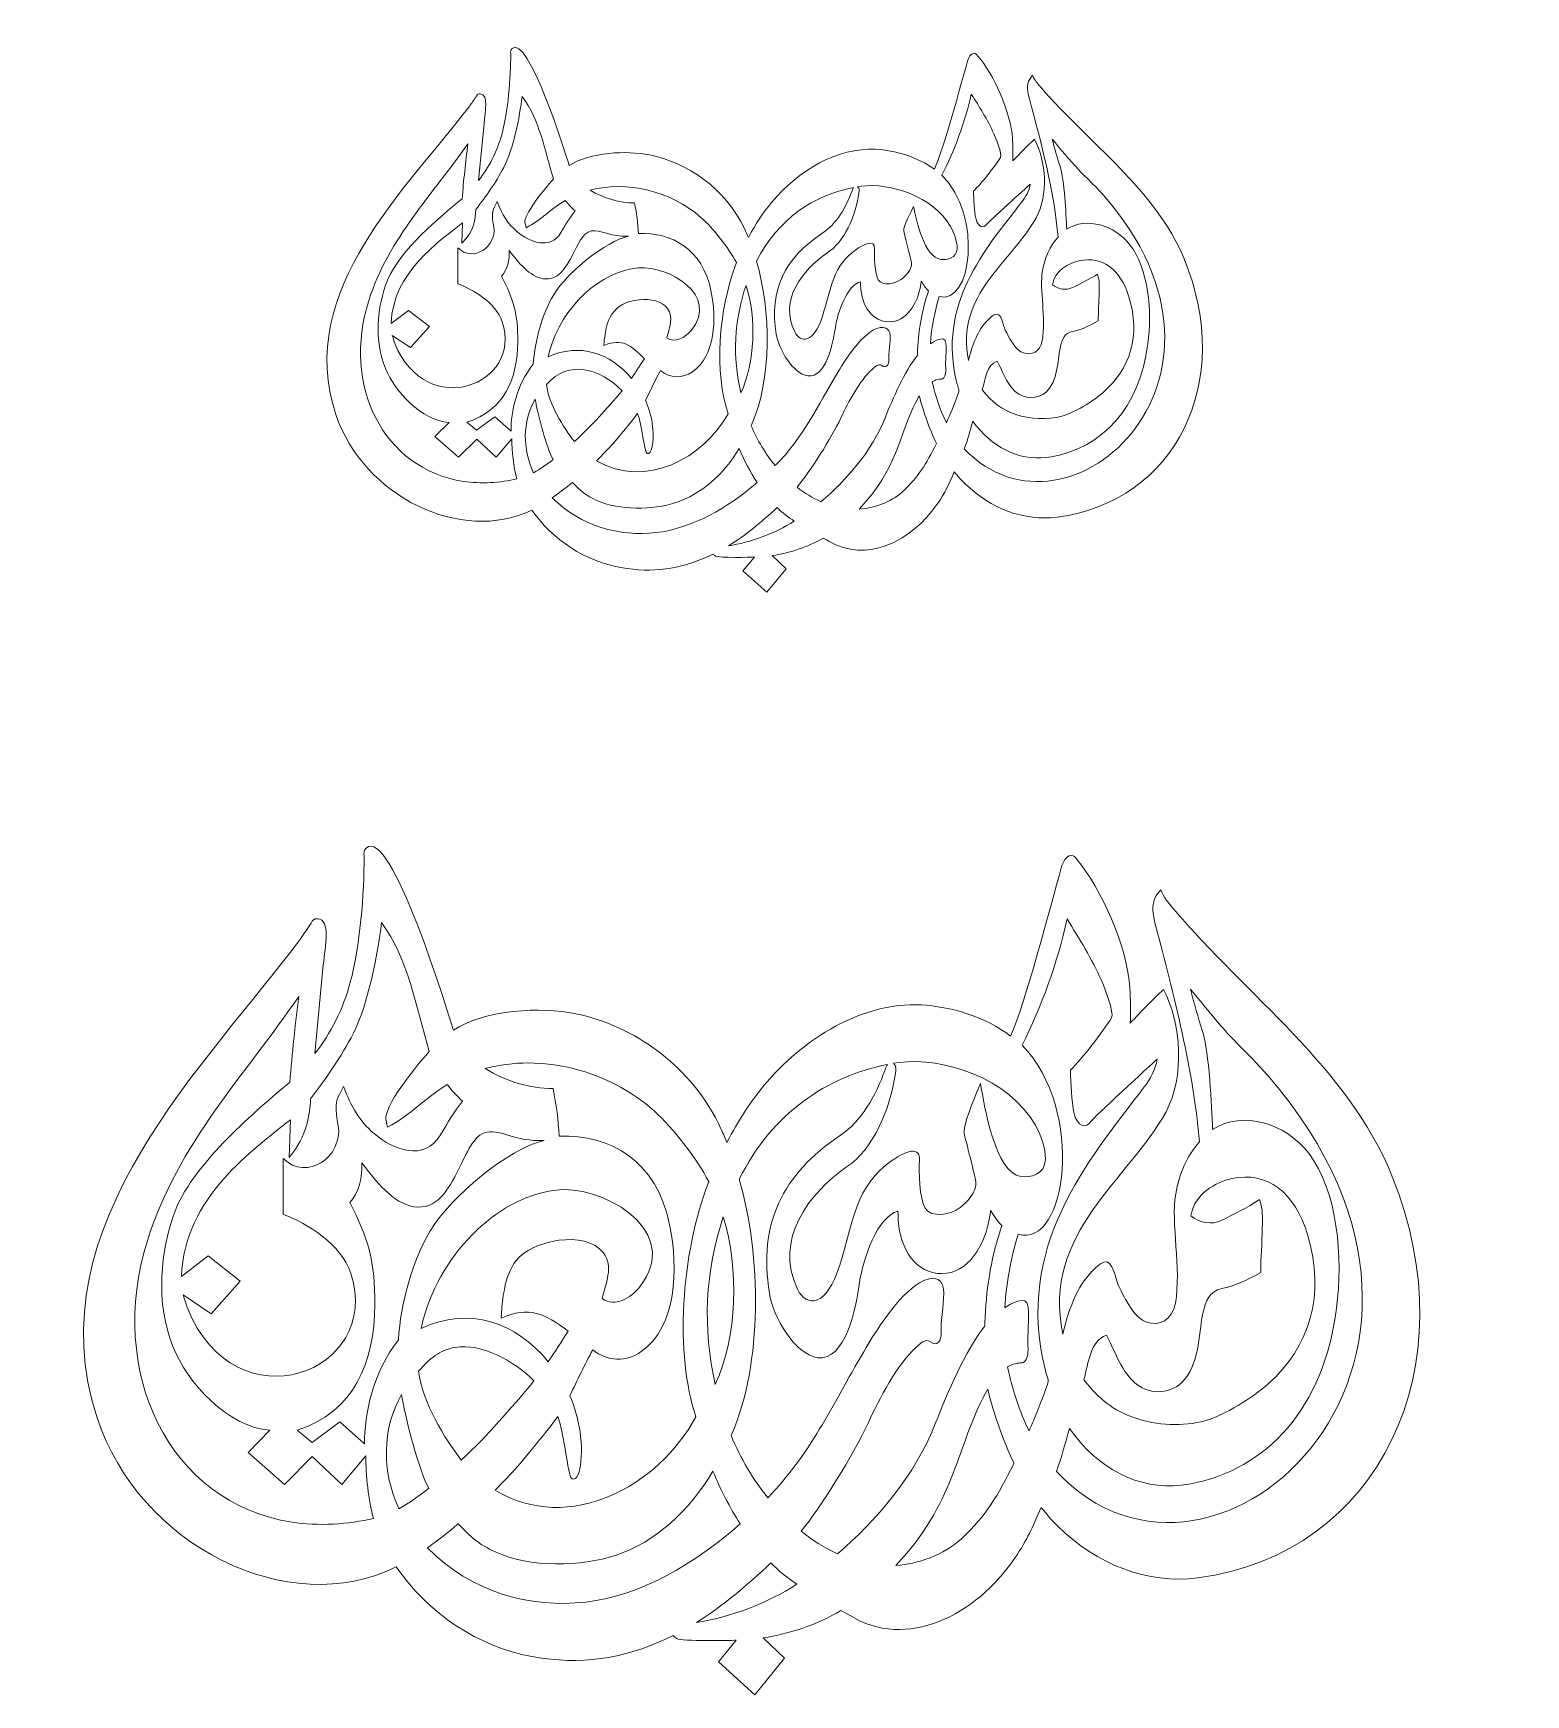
# Model space of a CAD drawing. Header units: inches. Extents: x -36 to 41.9, y -42 to 44.6.
import ezdxf

# ---------------------------------------------------------------- set-up
doc = ezdxf.new("R2010")
doc.units = ezdxf.units.IN
doc.header["$MEASUREMENT"] = 0
doc.layers.add('Layer 1', color=7, linetype='Continuous')

msp = doc.modelspace()

# ---------------------------------------------------------------- linework, layer by layer
at = {"layer": 'Layer 1', "color": 250, "lineweight": 9}
for points, knots in [([(1.642, 17.306), (1.425, 17.298), (-0.209, 17.27), (-0.385, 17.364), (-0.385, 17.364), (-0.431, 17.389), (-0.468, 17.424), (-0.504, 17.467), (-0.504, 17.467), (-2.013, 16.743), (-3.379, 16.487), (-5, 16.707), (-5, 16.707), (-6.805, 16.952), (-8.564, 17.911), (-9.814, 19.547), (-9.814, 19.547), (-9.814, 19.547), (-9.969, 19.764), (-9.969, 19.764), (-9.969, 19.764), (-13.642, 17.967), (-18.75, 20.471), (-20.192, 24.748), (-20.192, 24.748), (-22.377, 31.227), (-16.349, 36.651), (-13.244, 40.794), (-13.244, 40.794), (-13.117, 40.962), (-12.991, 41.134), (-12.878, 41.317), (-12.878, 41.317), (-12.82, 41.411), (-12.788, 41.473), (-12.655, 41.461), (-12.655, 41.461), (-12.206, 41.419), (-12.4, 40.554), (-12.462, 39.914), (-12.462, 39.914), (-12.462, 39.914), (-12.749, 36.949), (-12.749, 36.949), (-12.749, 36.949), (-12.21, 37.62), (-11.789, 38.429), (-11.54, 39.332), (-11.54, 39.332), (-11.217, 40.503), (-11.055, 42.323), (-11.071, 43.55), (-11.071, 43.55), (-11.073, 43.676), (-11.092, 43.737), (-11.002, 43.822), (-11.002, 43.822), (-10.164, 44.625), (-8.215, 38.362), (-8.018, 37.732), (-8.018, 37.732), (-6.902, 38.43), (-5.051, 38.521), (-3.83, 38.277), (-3.83, 38.277), (-1.89, 37.889), (0.137, 36.555), (1.136, 34.409), (1.136, 34.409), (1.203, 34.267), (1.266, 34.121), (1.327, 33.974), (1.327, 33.974), (1.763, 34.732), (1.995, 35.157), (2.552, 35.82), (2.552, 35.82), (3.955, 37.492), (5.98, 38.667), (7.966, 38.575), (7.966, 38.575), (8.961, 38.529), (10.169, 38.176), (11.029, 37.529), (11.029, 37.529), (11.521, 38.623), (12.388, 41.846), (12.759, 43.168), (12.759, 43.168), (12.816, 43.369), (12.906, 43.561), (13.101, 43.576), (13.101, 43.576), (13.201, 43.584), (13.225, 43.522), (13.301, 43.435), (13.301, 43.435), (14.091, 42.527), (15.033, 40.49), (15.104, 39.134), (15.104, 39.134), (15.124, 38.746), (15.132, 38.357), (15.117, 37.968), (15.117, 37.968), (15.487, 38.357), (15.868, 38.73), (16.253, 39.095), (16.253, 39.095), (16.867, 37.948), (16.983, 36.171), (16.338, 35), (16.338, 35), (15.096, 32.741), (12.087, 30.972), (12.81, 27.554), (12.81, 27.554), (13.006, 28.346), (13.277, 29.14), (13.819, 29.665), (13.819, 29.665), (14.082, 29.919), (14.365, 30.227), (14.57, 29.627), (14.57, 29.627), (14.67, 29.335), (14.632, 29.336), (14.803, 28.999), (14.803, 28.999), (14.986, 28.637), (15.31, 28.066), (15.672, 27.956), (15.672, 27.956), (16.111, 27.821), (16.55, 28.001), (16.657, 28.588), (16.657, 28.588), (16.876, 29.792), (16.494, 31.235), (16.671, 32.253), (16.671, 32.253), (16.785, 32.909), (17.069, 33.545), (17.482, 33.992), (17.482, 33.992), (17.305, 36.26), (16.575, 39.041), (15.993, 41.197), (15.993, 41.197), (15.905, 41.524), (15.806, 41.932), (16.004, 42.236), (16.004, 42.236), (16.004, 42.236), (16.156, 42.43), (16.156, 42.43), (16.156, 42.43), (16.303, 42.116), (16.363, 42.061), (16.58, 41.808), (16.58, 41.808), (19.082, 38.889), (22.564, 36.478), (24.061, 32.855), (24.061, 32.855), (26.706, 26.45), (23.626, 20.193), (17.431, 19.396), (17.431, 19.396), (15.707, 19.174), (13.985, 19.831), (12.635, 21.131), (12.635, 21.131), (12.436, 21.322), (12.247, 21.533), (12.071, 21.755), (12.071, 21.755), (11.731, 21.025), (11.637, 20.725), (11.164, 20.046), (11.164, 20.046), (9.831, 18.135), (7.477, 16.952), (5.516, 18.147), (5.516, 18.147), (5.419, 18.199), (5.322, 18.251), (5.226, 18.304), (5.226, 18.304), (4.424, 17.82), (3.454, 17.522), (2.57, 17.384), (2.57, 17.384), (2.57, 17.384), (3.305, 16.703), (3.305, 16.703), (3.305, 16.703), (3.305, 16.703), (2.29, 15.481), (2.29, 15.481), (2.29, 15.481), (2.29, 15.481), (1.045, 16.589), (1.045, 16.589), (1.045, 16.589), (1.045, 16.589), (1.642, 17.306), (1.642, 17.306)], [0, 0, 0, 0, 0.018868, 0.018868, 0.018868, 0.018868, 0.037736, 0.037736, 0.037736, 0.037736, 0.056604, 0.056604, 0.056604, 0.056604, 0.075472, 0.075472, 0.075472, 0.075472, 0.09434, 0.09434, 0.09434, 0.09434, 0.113208, 0.113208, 0.113208, 0.113208, 0.132075, 0.132075, 0.132075, 0.132075, 0.150943, 0.150943, 0.150943, 0.150943, 0.169811, 0.169811, 0.169811, 0.169811, 0.188679, 0.188679, 0.188679, 0.188679, 0.207547, 0.207547, 0.207547, 0.207547, 0.226415, 0.226415, 0.226415, 0.226415, 0.245283, 0.245283, 0.245283, 0.245283, 0.264151, 0.264151, 0.264151, 0.264151, 0.283019, 0.283019, 0.283019, 0.283019, 0.301887, 0.301887, 0.301887, 0.301887, 0.320755, 0.320755, 0.320755, 0.320755, 0.339623, 0.339623, 0.339623, 0.339623, 0.358491, 0.358491, 0.358491, 0.358491, 0.377358, 0.377358, 0.377358, 0.377358, 0.396226, 0.396226, 0.396226, 0.396226, 0.415094, 0.415094, 0.415094, 0.415094, 0.433962, 0.433962, 0.433962, 0.433962, 0.45283, 0.45283, 0.45283, 0.45283, 0.471698, 0.471698, 0.471698, 0.471698, 0.490566, 0.490566, 0.490566, 0.490566, 0.509434, 0.509434, 0.509434, 0.509434, 0.528302, 0.528302, 0.528302, 0.528302, 0.54717, 0.54717, 0.54717, 0.54717, 0.566038, 0.566038, 0.566038, 0.566038, 0.584906, 0.584906, 0.584906, 0.584906, 0.603774, 0.603774, 0.603774, 0.603774, 0.622642, 0.622642, 0.622642, 0.622642, 0.641509, 0.641509, 0.641509, 0.641509, 0.660377, 0.660377, 0.660377, 0.660377, 0.679245, 0.679245, 0.679245, 0.679245, 0.698113, 0.698113, 0.698113, 0.698113, 0.716981, 0.716981, 0.716981, 0.716981, 0.735849, 0.735849, 0.735849, 0.735849, 0.754717, 0.754717, 0.754717, 0.754717, 0.773585, 0.773585, 0.773585, 0.773585, 0.792453, 0.792453, 0.792453, 0.792453, 0.811321, 0.811321, 0.811321, 0.811321, 0.830189, 0.830189, 0.830189, 0.830189, 0.849057, 0.849057, 0.849057, 0.849057, 0.867925, 0.867925, 0.867925, 0.867925, 0.886792, 0.886792, 0.886792, 0.886792, 0.90566, 0.90566, 0.90566, 0.90566, 0.924528, 0.924528, 0.924528, 0.924528, 0.943396, 0.943396, 0.943396, 0.943396, 0.962264, 0.962264, 0.962264, 0.962264, 1, 1, 1, 1]), ([(-13.619, 33.679), (-13.619, 33.679), (-13.589, 34.731), (-13.589, 34.731), (-13.589, 34.731), (-14.857, 33.726), (-17.204, 32.156), (-17.311, 29.483), (-17.311, 29.483), (-17.311, 29.483), (-16.393, 30.172), (-16.393, 30.172), (-16.393, 30.172), (-16.393, 30.172), (-15.301, 29.325), (-15.301, 29.325), (-15.301, 29.325), (-15.301, 29.325), (-16.29, 28.231), (-16.29, 28.231), (-16.29, 28.231), (-16.29, 28.231), (-17.251, 28.867), (-17.251, 28.867), (-17.251, 28.867), (-17.238, 28.834), (-17.129, 28.484), (-17.116, 28.452), (-17.116, 28.452), (-15.459, 24.386), (-10.418, 26.283), (-11.518, 29.581), (-11.518, 29.581), (-11.85, 30.578), (-13.03, 31.273), (-13.83, 31.557), (-13.83, 31.557), (-13.83, 31.557), (-13.83, 33.437), (-13.83, 33.437), (-13.83, 33.437), (-13.025, 32.642), (-11.79, 33.502), (-11.951, 34.524), (-11.951, 34.524), (-12.005, 34.87), (-12.11, 35.248), (-11.915, 35.578), (-11.915, 35.578), (-11.915, 35.578), (-11.774, 35.845), (-11.774, 35.845), (-11.774, 35.845), (-11.483, 35.134), (-11.262, 34.724), (-10.725, 34.268), (-10.725, 34.268), (-10.091, 33.731), (-9.004, 33.307), (-8.457, 34.226), (-8.457, 34.226), (-8.223, 34.62), (-7.985, 35.006), (-7.71, 35.359), (-7.71, 35.359), (-7.898, 35.517), (-8.066, 35.708), (-8.224, 35.907), (-8.224, 35.907), (-8.989, 35.46), (-9.504, 34.868), (-10.263, 34.484), (-10.263, 34.484), (-10.336, 34.746), (-10.341, 34.798), (-10.308, 34.909), (-10.308, 34.909), (-10.107, 35.595), (-9.062, 36.772), (-8.841, 37.02), (-8.841, 37.02), (-9.305, 38.558), (-9.553, 40.096), (-10.475, 41.331), (-10.475, 41.331), (-10.601, 40.255), (-10.94, 38.575), (-11.432, 37.631), (-11.432, 37.631), (-11.867, 36.795), (-12.345, 36.152), (-12.895, 35.427), (-12.895, 35.427), (-12.927, 34.905), (-12.935, 34.365), (-13.619, 33.679)], [0, 0, 0, 0, 0.04, 0.04, 0.04, 0.04, 0.08, 0.08, 0.08, 0.08, 0.12, 0.12, 0.12, 0.12, 0.16, 0.16, 0.16, 0.16, 0.2, 0.2, 0.2, 0.2, 0.24, 0.24, 0.24, 0.24, 0.28, 0.28, 0.28, 0.28, 0.32, 0.32, 0.32, 0.32, 0.36, 0.36, 0.36, 0.36, 0.4, 0.4, 0.4, 0.4, 0.44, 0.44, 0.44, 0.44, 0.48, 0.48, 0.48, 0.48, 0.52, 0.52, 0.52, 0.52, 0.56, 0.56, 0.56, 0.56, 0.6, 0.6, 0.6, 0.6, 0.64, 0.64, 0.64, 0.64, 0.68, 0.68, 0.68, 0.68, 0.72, 0.72, 0.72, 0.72, 0.76, 0.76, 0.76, 0.76, 0.8, 0.8, 0.8, 0.8, 0.84, 0.84, 0.84, 0.84, 0.88, 0.88, 0.88, 0.88, 0.92, 0.92, 0.92, 0.92, 1, 1, 1, 1]), ([(11.658, 24.313), (11.873, 24.793), (12.07, 25.28), (12.252, 25.781), (12.252, 25.781), (12.354, 26.06), (12.323, 25.925), (12.207, 26.386), (12.207, 26.386), (11.173, 30.485), (13.621, 33.304), (15.595, 35.828), (15.595, 35.828), (15.792, 36.081), (15.986, 36.407), (16.035, 36.76), (16.035, 36.76), (15.81, 36.564), (13.824, 34.76), (13.767, 34.671), (13.767, 34.671), (13.612, 34.43), (13.303, 34.509), (13.203, 34.932), (13.203, 34.932), (13.093, 35.401), (13.09, 35.914), (13.074, 36.397), (13.074, 36.397), (13.471, 36.772), (14.161, 37.662), (14.478, 38.141), (14.478, 38.141), (14.585, 38.304), (14.211, 39.215), (14.132, 39.388), (14.132, 39.388), (13.8, 40.122), (13.378, 40.793), (12.957, 41.453), (12.957, 41.453), (12.632, 39.994), (12.08, 38.505), (11.421, 37.228), (11.421, 37.228), (13.583, 35.055), (12.951, 30.414), (11.285, 30.898), (11.285, 30.898), (11.043, 30.112), (10.879, 29.276), (10.828, 28.437), (10.828, 28.437), (11.002, 28.549), (11.589, 28.92), (11.63, 28.46), (11.63, 28.46), (11.67, 28.027), (11.6, 27.587), (11.62, 27.152), (11.62, 27.152), (11.628, 26.986), (11.629, 26.782), (11.523, 26.658), (11.523, 26.658), (11.438, 26.559), (11.382, 26.617), (11.179, 26.565), (11.179, 26.565), (11.09, 26.542), (11.006, 26.502), (10.923, 26.458), (10.923, 26.458), (11.092, 25.703), (11.319, 24.98), (11.658, 24.313)], [0, 0, 0, 0, 0.05, 0.05, 0.05, 0.05, 0.1, 0.1, 0.1, 0.1, 0.15, 0.15, 0.15, 0.15, 0.2, 0.2, 0.2, 0.2, 0.25, 0.25, 0.25, 0.25, 0.3, 0.3, 0.3, 0.3, 0.35, 0.35, 0.35, 0.35, 0.4, 0.4, 0.4, 0.4, 0.45, 0.45, 0.45, 0.45, 0.5, 0.5, 0.5, 0.5, 0.55, 0.55, 0.55, 0.55, 0.6, 0.6, 0.6, 0.6, 0.65, 0.65, 0.65, 0.65, 0.7, 0.7, 0.7, 0.7, 0.75, 0.75, 0.75, 0.75, 0.8, 0.8, 0.8, 0.8, 0.85, 0.85, 0.85, 0.85, 0.9, 0.9, 0.9, 0.9, 1, 1, 1, 1]), ([(12.593, 22.954), (18.045, 17.235), (28.634, 26.93), (19.41, 36.651), (19.41, 36.651), (19.13, 36.947), (18.83, 37.207), (18.545, 37.515), (18.545, 37.515), (18.073, 38.025), (17.625, 38.566), (17.175, 39.106), (17.175, 39.106), (17.299, 38.628), (17.436, 38.158), (17.584, 37.691), (17.584, 37.691), (17.814, 36.967), (17.897, 35.199), (17.932, 34.406), (17.932, 34.406), (18.975, 35.065), (20.432, 34.606), (21.216, 33.607), (21.216, 33.607), (22.208, 32.345), (22.391, 30.111), (22.168, 28.422), (22.168, 28.422), (21.727, 25.087), (19.809, 23.015), (17.133, 22.536), (17.133, 22.536), (15.664, 22.274), (14.257, 22.867), (13.218, 24.156), (13.218, 24.156), (13.218, 24.156), (13.04, 24.398), (13.04, 24.398), (13.04, 24.398), (12.896, 23.914), (12.766, 23.424), (12.593, 22.954)], [0, 0, 0, 0, 0.083333, 0.083333, 0.083333, 0.083333, 0.166667, 0.166667, 0.166667, 0.166667, 0.25, 0.25, 0.25, 0.25, 0.333333, 0.333333, 0.333333, 0.333333, 0.416667, 0.416667, 0.416667, 0.416667, 0.5, 0.5, 0.5, 0.5, 0.583333, 0.583333, 0.583333, 0.583333, 0.666667, 0.666667, 0.666667, 0.666667, 0.75, 0.75, 0.75, 0.75, 0.833333, 0.833333, 0.833333, 0.833333, 1, 1, 1, 1]), ([(-14.284, 24.334), (-15.704, 24.426), (-17.116, 25.928), (-17.608, 27.145), (-17.608, 27.145), (-18.187, 28.577), (-18.064, 30.348), (-17.493, 31.756), (-17.493, 31.756), (-16.867, 33.297), (-14.723, 35.072), (-13.606, 35.993), (-13.606, 35.993), (-13.522, 36.951), (-13.429, 37.906), (-13.304, 38.857), (-13.304, 38.857), (-15.107, 36.268), (-17.437, 33.932), (-18.476, 30.68), (-18.476, 30.68), (-19.872, 26.314), (-17.761, 21.902), (-13.532, 21.258), (-13.532, 21.258), (-12.664, 21.125), (-11.586, 21.184), (-10.744, 21.387), (-10.744, 21.387), (-10.933, 21.964), (-11.001, 22.863), (-11.013, 23.484), (-11.013, 23.484), (-11.013, 23.484), (-11.831, 22.523), (-11.831, 22.523), (-11.831, 22.523), (-11.831, 22.523), (-12.842, 23.46), (-12.842, 23.46), (-12.842, 23.46), (-12.842, 23.46), (-13.794, 22.518), (-13.794, 22.518), (-13.794, 22.518), (-13.794, 22.518), (-15.028, 23.597), (-15.028, 23.597), (-15.028, 23.597), (-15.028, 23.597), (-14.284, 24.334), (-14.284, 24.334)], [0, 0, 0, 0, 0.071429, 0.071429, 0.071429, 0.071429, 0.142857, 0.142857, 0.142857, 0.142857, 0.214286, 0.214286, 0.214286, 0.214286, 0.285714, 0.285714, 0.285714, 0.285714, 0.357143, 0.357143, 0.357143, 0.357143, 0.428571, 0.428571, 0.428571, 0.428571, 0.5, 0.5, 0.5, 0.5, 0.571429, 0.571429, 0.571429, 0.571429, 0.642857, 0.642857, 0.642857, 0.642857, 0.714286, 0.714286, 0.714286, 0.714286, 0.785714, 0.785714, 0.785714, 0.785714, 0.857143, 0.857143, 0.857143, 0.857143, 1, 1, 1, 1]), ([(-4.381, 34.177), (-2.7, 34.26), (-1.059, 33.371), (-0.625, 31.213), (-0.625, 31.213), (-0.327, 29.73), (-0.377, 27.816), (-1.595, 26.968), (-1.595, 26.968), (-2.11, 26.609), (-2.749, 26.633), (-3.253, 27.031), (-3.253, 27.031), (-3.533, 26.533), (-3.777, 26.004), (-4.04, 25.493), (-4.04, 25.493), (-3.724, 24.809), (-3.532, 23.783), (-3.705, 23.006), (-3.705, 23.006), (-3.737, 22.861), (-3.808, 22.671), (-3.958, 22.705), (-3.958, 22.705), (-4.102, 22.738), (-4.22, 24.237), (-4.452, 24.795), (-4.452, 24.795), (-4.773, 24.352), (-5.583, 23.384), (-5.996, 22.937), (-5.996, 22.937), (-5.996, 22.937), (-6.589, 22.328), (-6.589, 22.328), (-6.589, 22.328), (-4.041, 20.832), (-1.001, 22.472), (0.272, 24.786), (0.272, 24.786), (-0.442, 26.861), (-0.259, 30.199), (0.71, 32.663), (0.71, 32.663), (0.296, 33.442), (-0.518, 34.47), (-1.147, 35.02), (-1.147, 35.02), (-2.741, 36.412), (-5.016, 36.954), (-6.933, 36.442), (-6.933, 36.442), (-6.206, 36.014), (-5.416, 35.775), (-4.608, 35.775), (-4.608, 35.775), (-4.498, 35.254), (-4.434, 34.714), (-4.398, 34.178), (-4.398, 34.178), (-4.398, 34.178), (-4.381, 34.177), (-4.381, 34.177)], [0, 0, 0, 0, 0.058824, 0.058824, 0.058824, 0.058824, 0.117647, 0.117647, 0.117647, 0.117647, 0.176471, 0.176471, 0.176471, 0.176471, 0.235294, 0.235294, 0.235294, 0.235294, 0.294118, 0.294118, 0.294118, 0.294118, 0.352941, 0.352941, 0.352941, 0.352941, 0.411765, 0.411765, 0.411765, 0.411765, 0.470588, 0.470588, 0.470588, 0.470588, 0.529412, 0.529412, 0.529412, 0.529412, 0.588235, 0.588235, 0.588235, 0.588235, 0.647059, 0.647059, 0.647059, 0.647059, 0.705882, 0.705882, 0.705882, 0.705882, 0.764706, 0.764706, 0.764706, 0.764706, 0.823529, 0.823529, 0.823529, 0.823529, 0.882353, 0.882353, 0.882353, 0.882353, 1, 1, 1, 1]), ([(1.754, 32.743), (2.508, 30.155), (2.571, 26.605), (1.475, 24.161), (1.475, 24.161), (1.8, 23.385), (2.226, 22.692), (2.727, 22.077), (2.727, 22.077), (4.183, 23.539), (4.909, 25.124), (6.007, 26.965), (6.007, 26.965), (6.428, 27.673), (7.506, 29.352), (8.359, 29.279), (8.359, 29.279), (8.769, 29.244), (8.748, 28.877), (8.707, 28.411), (8.707, 28.411), (8.685, 28.156), (8.637, 27.862), (8.656, 27.604), (8.656, 27.604), (8.676, 27.33), (8.499, 27.124), (8.29, 27.296), (8.29, 27.296), (8.125, 27.432), (7.909, 27.217), (7.777, 27.097), (7.777, 27.097), (7.136, 26.512), (6.549, 25.416), (6.155, 24.571), (6.155, 24.571), (5.669, 23.532), (4.535, 21.752), (3.867, 20.956), (3.867, 20.956), (4.253, 20.644), (4.682, 20.393), (5.115, 20.197), (5.115, 20.197), (6.423, 21.304), (7.772, 22.823), (8.475, 24.604), (8.475, 24.604), (8.854, 25.564), (9.488, 27.007), (10.104, 27.766), (10.104, 27.766), (10.157, 27.831), (10.143, 27.846), (10.146, 27.937), (10.146, 27.937), (10.184, 28.997), (10.347, 30.023), (10.668, 31.009), (10.668, 31.009), (10.668, 31.009), (10.726, 31.195), (10.726, 31.195), (10.726, 31.195), (10.575, 31.33), (10.45, 31.511), (10.346, 31.702), (10.346, 31.702), (10.247, 30.72), (9.693, 29.687), (8.833, 29.59), (8.833, 29.59), (7.944, 29.489), (7.308, 30.21), (7.194, 31.261), (7.194, 31.261), (7.18, 31.396), (7.188, 31.533), (7.179, 31.669), (7.179, 31.669), (6.471, 31.496), (5.981, 30.061), (5.865, 29.285), (5.865, 29.285), (5.739, 28.437), (5.387, 26.64), (4.431, 26.766), (4.431, 26.766), (3.651, 26.869), (2.911, 28.135), (2.784, 28.927), (2.784, 28.927), (2.409, 31.259), (3.206, 32.889), (5.209, 34.21), (5.209, 34.21), (5.912, 34.674), (6.423, 35.528), (6.737, 36.407), (6.737, 36.407), (6.759, 36.469), (6.784, 36.532), (6.82, 36.583), (6.82, 36.583), (4.742, 36.17), (2.89, 34.97), (1.754, 32.743)], [0, 0, 0, 0, 0.035714, 0.035714, 0.035714, 0.035714, 0.071429, 0.071429, 0.071429, 0.071429, 0.107143, 0.107143, 0.107143, 0.107143, 0.142857, 0.142857, 0.142857, 0.142857, 0.178571, 0.178571, 0.178571, 0.178571, 0.214286, 0.214286, 0.214286, 0.214286, 0.25, 0.25, 0.25, 0.25, 0.285714, 0.285714, 0.285714, 0.285714, 0.321429, 0.321429, 0.321429, 0.321429, 0.357143, 0.357143, 0.357143, 0.357143, 0.392857, 0.392857, 0.392857, 0.392857, 0.428571, 0.428571, 0.428571, 0.428571, 0.464286, 0.464286, 0.464286, 0.464286, 0.5, 0.5, 0.5, 0.5, 0.535714, 0.535714, 0.535714, 0.535714, 0.571429, 0.571429, 0.571429, 0.571429, 0.607143, 0.607143, 0.607143, 0.607143, 0.642857, 0.642857, 0.642857, 0.642857, 0.678571, 0.678571, 0.678571, 0.678571, 0.714286, 0.714286, 0.714286, 0.714286, 0.75, 0.75, 0.75, 0.75, 0.785714, 0.785714, 0.785714, 0.785714, 0.821429, 0.821429, 0.821429, 0.821429, 0.857143, 0.857143, 0.857143, 0.857143, 0.892857, 0.892857, 0.892857, 0.892857, 0.928571, 0.928571, 0.928571, 0.928571, 1, 1, 1, 1]), ([(7.029, 36.624), (7.126, 36.533), (7.111, 36.429), (7.089, 36.28), (7.089, 36.28), (6.909, 35.065), (6.334, 33.735), (5.417, 33.153), (5.417, 33.153), (4.145, 32.281), (2.924, 30.72), (3.744, 29.062), (3.744, 29.062), (4.054, 28.436), (4.745, 28.458), (5.189, 29.864), (5.189, 29.864), (5.647, 31.313), (5.706, 32.509), (7.006, 33.386), (7.006, 33.386), (7.194, 33.513), (7.955, 33.989), (7.909, 33.367), (7.909, 33.367), (7.884, 33.037), (7.915, 32.074), (8.104, 31.772), (8.104, 31.772), (8.316, 31.432), (8.989, 31.553), (9.304, 31.79), (9.304, 31.79), (9.497, 31.935), (9.892, 32.333), (9.837, 32.656), (9.837, 32.656), (9.782, 32.975), (9.438, 34.253), (9.434, 34.308), (9.434, 34.308), (9.411, 34.602), (9.848, 35.363), (9.944, 35.591), (9.944, 35.591), (10.102, 34.811), (10.489, 32.966), (11.375, 32.831), (11.375, 32.831), (11.704, 32.781), (12.197, 32.893), (12.218, 33.404), (12.218, 33.404), (12.232, 33.762), (12.037, 34.262), (11.872, 34.549), (11.872, 34.549), (10.958, 36.134), (8.719, 36.831), (7.216, 36.652), (7.216, 36.652), (7.216, 36.652), (7.029, 36.624), (7.029, 36.624)], [0, 0, 0, 0, 0.058824, 0.058824, 0.058824, 0.058824, 0.117647, 0.117647, 0.117647, 0.117647, 0.176471, 0.176471, 0.176471, 0.176471, 0.235294, 0.235294, 0.235294, 0.235294, 0.294118, 0.294118, 0.294118, 0.294118, 0.352941, 0.352941, 0.352941, 0.352941, 0.411765, 0.411765, 0.411765, 0.411765, 0.470588, 0.470588, 0.470588, 0.470588, 0.529412, 0.529412, 0.529412, 0.529412, 0.588235, 0.588235, 0.588235, 0.588235, 0.647059, 0.647059, 0.647059, 0.647059, 0.705882, 0.705882, 0.705882, 0.705882, 0.764706, 0.764706, 0.764706, 0.764706, 0.823529, 0.823529, 0.823529, 0.823529, 0.882353, 0.882353, 0.882353, 0.882353, 1, 1, 1, 1]), ([(-12.846, 23.923), (-12.846, 23.923), (-11.894, 24.618), (-11.894, 24.618), (-11.894, 24.618), (-11.894, 24.618), (-11.051, 23.881), (-11.051, 23.881), (-11.051, 23.881), (-11.065, 24.876), (-10.769, 26.266), (-9.896, 27.367), (-9.896, 27.367), (-9.815, 28.603), (-9.425, 29.989), (-8.823, 30.987), (-8.823, 30.987), (-8.113, 32.164), (-6.13, 33.771), (-4.917, 34.04), (-4.917, 34.04), (-5.927, 33.991), (-6.346, 34.412), (-6.873, 34.315), (-6.873, 34.315), (-7.323, 34.232), (-7.589, 33.557), (-7.83, 33.085), (-7.83, 33.085), (-8.197, 32.365), (-8.597, 31.701), (-9.373, 31.82), (-9.373, 31.82), (-10.076, 31.928), (-10.687, 32.691), (-11.146, 33.29), (-11.146, 33.29), (-11.112, 32.817), (-11.253, 32.271), (-11.557, 31.961), (-11.557, 31.961), (-10.932, 30.775), (-10.687, 29.972), (-10.7, 28.534), (-10.7, 28.534), (-10.718, 26.623), (-11.397, 24.955), (-13.353, 24.337), (-13.353, 24.337), (-13.353, 24.337), (-12.846, 23.923), (-12.846, 23.923)], [0, 0, 0, 0, 0.071429, 0.071429, 0.071429, 0.071429, 0.142857, 0.142857, 0.142857, 0.142857, 0.214286, 0.214286, 0.214286, 0.214286, 0.285714, 0.285714, 0.285714, 0.285714, 0.357143, 0.357143, 0.357143, 0.357143, 0.428571, 0.428571, 0.428571, 0.428571, 0.5, 0.5, 0.5, 0.5, 0.571429, 0.571429, 0.571429, 0.571429, 0.642857, 0.642857, 0.642857, 0.642857, 0.714286, 0.714286, 0.714286, 0.714286, 0.785714, 0.785714, 0.785714, 0.785714, 0.857143, 0.857143, 0.857143, 0.857143, 1, 1, 1, 1]), ([(13.529, 26.023), (14.079, 25.359), (14.514, 25.008), (15.273, 24.75), (15.273, 24.75), (16.015, 24.498), (16.931, 24.448), (17.687, 24.659), (17.687, 24.659), (18.325, 24.836), (19.299, 25.422), (19.834, 25.892), (19.834, 25.892), (21.238, 27.123), (21.806, 28.849), (21.179, 30.884), (21.179, 30.884), (20.745, 32.292), (19.803, 33.021), (18.587, 32.76), (18.587, 32.76), (18.047, 32.644), (17.308, 32.264), (17.191, 31.514), (17.191, 31.514), (17.479, 31.271), (17.903, 31.202), (18.229, 31.36), (18.229, 31.36), (18.672, 31.575), (19.113, 31.79), (19.537, 32.058), (19.537, 32.058), (19.656, 31.661), (19.634, 31.549), (19.628, 31.089), (19.628, 31.089), (19.62, 30.6), (19.578, 30.111), (19.578, 29.621), (19.578, 29.621), (19.043, 29.34), (18.835, 29.208), (18.251, 29.081), (18.251, 29.081), (17.817, 28.987), (17.694, 28.707), (17.59, 28.202), (17.59, 28.202), (17.453, 27.541), (17.484, 26.508), (16.873, 25.929), (16.873, 25.929), (16.43, 25.51), (15.69, 25.537), (15.25, 25.944), (15.25, 25.944), (14.741, 26.415), (14.571, 27.08), (14.299, 27.518), (14.299, 27.518), (13.738, 27.297), (13.697, 26.616), (13.529, 26.023)], [0, 0, 0, 0, 0.058824, 0.058824, 0.058824, 0.058824, 0.117647, 0.117647, 0.117647, 0.117647, 0.176471, 0.176471, 0.176471, 0.176471, 0.235294, 0.235294, 0.235294, 0.235294, 0.294118, 0.294118, 0.294118, 0.294118, 0.352941, 0.352941, 0.352941, 0.352941, 0.411765, 0.411765, 0.411765, 0.411765, 0.470588, 0.470588, 0.470588, 0.470588, 0.529412, 0.529412, 0.529412, 0.529412, 0.588235, 0.588235, 0.588235, 0.588235, 0.647059, 0.647059, 0.647059, 0.647059, 0.705882, 0.705882, 0.705882, 0.705882, 0.764706, 0.764706, 0.764706, 0.764706, 0.823529, 0.823529, 0.823529, 0.823529, 0.882353, 0.882353, 0.882353, 0.882353, 1, 1, 1, 1]), ([(-9.12, 27.744), (-9.12, 27.744), (-9.046, 28.039), (-9.046, 28.039), (-9.046, 28.039), (-8.409, 30.364), (-6.366, 32.24), (-4.395, 32.387), (-4.395, 32.387), (-2.807, 32.505), (-0.176, 30.966), (-1.645, 29.142), (-1.645, 29.142), (-1.954, 28.758), (-2.503, 28.435), (-2.927, 28.744), (-2.927, 28.744), (-2.826, 29.239), (-2.524, 29.818), (-2.888, 30.28), (-2.888, 30.28), (-3.187, 30.659), (-3.781, 30.787), (-4.366, 30.725), (-4.366, 30.725), (-5.783, 30.577), (-6.138, 29.66), (-6.206, 28.347), (-6.206, 28.347), (-5.245, 28.742), (-4.794, 28.357), (-4.099, 27.654), (-4.099, 27.654), (-4.322, 27.31), (-4.542, 26.964), (-4.775, 26.63), (-4.775, 26.63), (-5.868, 27.949), (-7.483, 28.508), (-9.12, 27.744)], [0, 0, 0, 0, 0.090909, 0.090909, 0.090909, 0.090909, 0.181818, 0.181818, 0.181818, 0.181818, 0.272727, 0.272727, 0.272727, 0.272727, 0.363636, 0.363636, 0.363636, 0.363636, 0.454545, 0.454545, 0.454545, 0.454545, 0.545455, 0.545455, 0.545455, 0.545455, 0.636364, 0.636364, 0.636364, 0.636364, 0.727273, 0.727273, 0.727273, 0.727273, 0.818182, 0.818182, 0.818182, 0.818182, 1, 1, 1, 1]), ([(1.208, 31.477), (0.585, 29.671), (0.496, 27.745), (0.932, 25.867), (0.932, 25.867), (1.685, 27.455), (1.754, 29.764), (1.208, 31.477)], [0, 0, 0, 0, 0.333333, 0.333333, 0.333333, 0.333333, 1, 1, 1, 1]), ([(-9.206, 26.317), (-9.082, 25.265), (-8.32, 24.073), (-7.748, 23.336), (-7.748, 23.336), (-6.805, 24.203), (-6.112, 24.991), (-5.262, 25.985), (-5.262, 25.985), (-6.419, 27.151), (-8.032, 27.627), (-9.206, 26.317)], [0, 0, 0, 0, 0.25, 0.25, 0.25, 0.25, 0.5, 0.5, 0.5, 0.5, 1, 1, 1, 1]), ([(-9.788, 25.538), (-10.469, 24.347), (-10.462, 22.96), (-9.882, 21.711), (-9.882, 21.711), (-9.523, 21.896), (-9.187, 22.139), (-8.859, 22.397), (-8.859, 22.397), (-9.196, 23.01), (-9.621, 24.602), (-9.765, 25.399), (-9.765, 25.399), (-9.765, 25.399), (-9.788, 25.538), (-9.788, 25.538)], [0, 0, 0, 0, 0.2, 0.2, 0.2, 0.2, 0.4, 0.4, 0.4, 0.4, 0.6, 0.6, 0.6, 0.6, 1, 1, 1, 1]), ([(9.345, 20.697), (10.24, 21.544), (10.559, 22.098), (11.146, 23.234), (11.146, 23.234), (10.758, 24.009), (10.464, 24.85), (10.244, 25.717), (10.244, 25.717), (9.245, 23.989), (9.206, 22.233), (7.481, 20.219), (7.481, 20.219), (7.481, 20.219), (7.105, 19.807), (7.105, 19.807), (7.105, 19.807), (7.845, 19.858), (8.74, 20.161), (9.345, 20.697)], [0, 0, 0, 0, 0.166667, 0.166667, 0.166667, 0.166667, 0.333333, 0.333333, 0.333333, 0.333333, 0.5, 0.5, 0.5, 0.5, 0.666667, 0.666667, 0.666667, 0.666667, 1, 1, 1, 1]), ([(-7.85, 21.205), (-8.192, 20.922), (-8.544, 20.653), (-8.901, 20.4), (-8.901, 20.4), (-7.407, 18.908), (-5.389, 18.371), (-3.495, 18.585), (-3.495, 18.585), (-1.6, 18.799), (0.252, 19.878), (1.787, 21.201), (1.787, 21.201), (1.429, 21.752), (1.115, 22.341), (0.853, 22.969), (0.853, 22.969), (0.062, 21.633), (-1.148, 20.576), (-2.454, 20.152), (-2.454, 20.152), (-3.66, 19.761), (-5.395, 19.732), (-6.589, 20.266), (-6.589, 20.266), (-7.151, 20.518), (-7.409, 20.756), (-7.85, 21.205)], [0, 0, 0, 0, 0.125, 0.125, 0.125, 0.125, 0.25, 0.25, 0.25, 0.25, 0.375, 0.375, 0.375, 0.375, 0.5, 0.5, 0.5, 0.5, 0.625, 0.625, 0.625, 0.625, 0.75, 0.75, 0.75, 0.75, 1, 1, 1, 1]), ([(0.287, 17.9), (1.42, 18.071), (2.706, 18.536), (3.723, 19.185), (3.723, 19.185), (3.408, 19.387), (3.111, 19.616), (2.837, 19.895), (2.837, 19.895), (2.031, 19.157), (1.193, 18.445), (0.287, 17.9)], [0, 0, 0, 0, 0.25, 0.25, 0.25, 0.25, 0.5, 0.5, 0.5, 0.5, 1, 1, 1, 1]), ([(0.683, -39.17), (0.351, -39.182), (-2.143, -39.225), (-2.411, -39.08), (-2.411, -39.08), (-2.482, -39.041), (-2.538, -38.986), (-2.593, -38.919), (-2.593, -38.919), (-4.897, -40.048), (-6.981, -40.446), (-9.456, -40.103), (-9.456, -40.103), (-12.21, -39.721), (-14.895, -38.227), (-16.803, -35.679), (-16.803, -35.679), (-16.803, -35.679), (-17.04, -35.341), (-17.04, -35.341), (-17.04, -35.341), (-22.645, -38.14), (-30.443, -34.24), (-32.644, -27.578), (-32.644, -27.578), (-35.977, -17.487), (-26.778, -9.04), (-22.038, -2.587), (-22.038, -2.587), (-21.845, -2.324), (-21.652, -2.057), (-21.48, -1.771), (-21.48, -1.771), (-21.391, -1.625), (-21.342, -1.528), (-21.139, -1.547), (-21.139, -1.547), (-20.454, -1.613), (-20.751, -2.959), (-20.845, -3.957), (-20.845, -3.957), (-20.845, -3.957), (-21.282, -8.574), (-21.282, -8.574), (-21.282, -8.574), (-20.459, -7.53), (-19.817, -6.27), (-19.437, -4.862), (-19.437, -4.862), (-18.945, -3.039), (-18.697, -0.205), (-18.722, 1.707), (-18.722, 1.707), (-18.725, 1.903), (-18.753, 1.998), (-18.617, 2.131), (-18.617, 2.131), (-17.338, 3.381), (-14.363, -6.374), (-14.062, -7.355), (-14.062, -7.355), (-12.358, -6.268), (-9.533, -6.126), (-7.67, -6.506), (-7.67, -6.506), (-4.709, -7.111), (-1.614, -9.188), (-0.09, -12.531), (-0.09, -12.531), (0.012, -12.753), (0.109, -12.979), (0.201, -13.208), (0.201, -13.208), (0.867, -12.028), (1.222, -11.366), (2.072, -10.333), (2.072, -10.333), (4.212, -7.73), (7.303, -5.898), (10.334, -6.042), (10.334, -6.042), (11.853, -6.114), (13.697, -6.663), (15.01, -7.671), (15.01, -7.671), (15.76, -5.968), (17.083, -0.948), (17.65, 1.111), (17.65, 1.111), (17.737, 1.425), (17.875, 1.724), (18.173, 1.748), (18.173, 1.748), (18.325, 1.76), (18.361, 1.663), (18.477, 1.527), (18.477, 1.527), (19.682, 0.113), (21.121, -3.06), (21.229, -5.172), (21.229, -5.172), (21.26, -5.776), (21.273, -6.382), (21.25, -6.988), (21.25, -6.988), (21.814, -6.382), (22.395, -5.801), (22.983, -5.233), (22.983, -5.233), (23.921, -7.019), (24.097, -9.787), (23.114, -11.611), (23.114, -11.611), (21.217, -15.129), (16.625, -17.885), (17.728, -23.207), (17.728, -23.207), (18.027, -21.974), (18.441, -20.738), (19.269, -19.921), (19.269, -19.921), (19.669, -19.525), (20.102, -19.044), (20.414, -19.979), (20.414, -19.979), (20.566, -20.435), (20.509, -20.433), (20.77, -20.957), (20.77, -20.957), (21.049, -21.521), (21.543, -22.41), (22.096, -22.583), (22.096, -22.583), (22.766, -22.791), (23.437, -22.512), (23.6, -21.597), (23.6, -21.597), (23.934, -19.722), (23.35, -17.475), (23.62, -15.89), (23.62, -15.89), (23.795, -14.867), (24.229, -13.877), (24.859, -13.181), (24.859, -13.181), (24.588, -9.648), (23.474, -5.317), (22.587, -1.958), (22.587, -1.958), (22.452, -1.45), (22.301, -0.813), (22.602, -0.339), (22.602, -0.339), (22.602, -0.339), (22.836, -0.038), (22.836, -0.038), (22.836, -0.038), (23.06, -0.526), (23.151, -0.612), (23.482, -1.006), (23.482, -1.006), (27.302, -5.553), (32.616, -9.308), (34.9, -14.951), (34.9, -14.951), (38.938, -24.928), (34.236, -34.674), (24.781, -35.915), (24.781, -35.915), (22.15, -36.26), (19.521, -35.237), (17.46, -33.212), (17.46, -33.212), (17.157, -32.914), (16.869, -32.586), (16.6, -32.24), (16.6, -32.24), (16.082, -33.377), (15.938, -33.845), (15.215, -34.902), (15.215, -34.902), (13.181, -37.879), (9.588, -39.721), (6.595, -37.86), (6.595, -37.86), (6.447, -37.779), (6.299, -37.697), (6.152, -37.615), (6.152, -37.615), (4.928, -38.37), (3.449, -38.834), (2.099, -39.048), (2.099, -39.048), (2.099, -39.048), (3.221, -40.108), (3.221, -40.108), (3.221, -40.108), (3.221, -40.108), (1.671, -42.012), (1.671, -42.012), (1.671, -42.012), (1.671, -42.012), (-0.228, -40.287), (-0.228, -40.287), (-0.228, -40.287), (-0.228, -40.287), (0.683, -39.17), (0.683, -39.17)], [0, 0, 0, 0, 0.018868, 0.018868, 0.018868, 0.018868, 0.037736, 0.037736, 0.037736, 0.037736, 0.056604, 0.056604, 0.056604, 0.056604, 0.075472, 0.075472, 0.075472, 0.075472, 0.09434, 0.09434, 0.09434, 0.09434, 0.113208, 0.113208, 0.113208, 0.113208, 0.132075, 0.132075, 0.132075, 0.132075, 0.150943, 0.150943, 0.150943, 0.150943, 0.169811, 0.169811, 0.169811, 0.169811, 0.188679, 0.188679, 0.188679, 0.188679, 0.207547, 0.207547, 0.207547, 0.207547, 0.226415, 0.226415, 0.226415, 0.226415, 0.245283, 0.245283, 0.245283, 0.245283, 0.264151, 0.264151, 0.264151, 0.264151, 0.283019, 0.283019, 0.283019, 0.283019, 0.301887, 0.301887, 0.301887, 0.301887, 0.320755, 0.320755, 0.320755, 0.320755, 0.339623, 0.339623, 0.339623, 0.339623, 0.358491, 0.358491, 0.358491, 0.358491, 0.377358, 0.377358, 0.377358, 0.377358, 0.396226, 0.396226, 0.396226, 0.396226, 0.415094, 0.415094, 0.415094, 0.415094, 0.433962, 0.433962, 0.433962, 0.433962, 0.45283, 0.45283, 0.45283, 0.45283, 0.471698, 0.471698, 0.471698, 0.471698, 0.490566, 0.490566, 0.490566, 0.490566, 0.509434, 0.509434, 0.509434, 0.509434, 0.528302, 0.528302, 0.528302, 0.528302, 0.54717, 0.54717, 0.54717, 0.54717, 0.566038, 0.566038, 0.566038, 0.566038, 0.584906, 0.584906, 0.584906, 0.584906, 0.603774, 0.603774, 0.603774, 0.603774, 0.622642, 0.622642, 0.622642, 0.622642, 0.641509, 0.641509, 0.641509, 0.641509, 0.660377, 0.660377, 0.660377, 0.660377, 0.679245, 0.679245, 0.679245, 0.679245, 0.698113, 0.698113, 0.698113, 0.698113, 0.716981, 0.716981, 0.716981, 0.716981, 0.735849, 0.735849, 0.735849, 0.735849, 0.754717, 0.754717, 0.754717, 0.754717, 0.773585, 0.773585, 0.773585, 0.773585, 0.792453, 0.792453, 0.792453, 0.792453, 0.811321, 0.811321, 0.811321, 0.811321, 0.830189, 0.830189, 0.830189, 0.830189, 0.849057, 0.849057, 0.849057, 0.849057, 0.867925, 0.867925, 0.867925, 0.867925, 0.886792, 0.886792, 0.886792, 0.886792, 0.90566, 0.90566, 0.90566, 0.90566, 0.924528, 0.924528, 0.924528, 0.924528, 0.943396, 0.943396, 0.943396, 0.943396, 0.962264, 0.962264, 0.962264, 0.962264, 1, 1, 1, 1]), ([(15.969, -28.256), (16.298, -27.508), (16.599, -26.75), (16.877, -25.97), (16.877, -25.97), (17.031, -25.535), (16.985, -25.746), (16.808, -25.028), (16.808, -25.028), (15.229, -18.642), (18.966, -14.253), (21.978, -10.32), (21.978, -10.32), (22.28, -9.927), (22.575, -9.418), (22.651, -8.868), (22.651, -8.868), (22.307, -9.175), (19.276, -11.984), (19.189, -12.123), (19.189, -12.123), (18.952, -12.499), (18.48, -12.375), (18.328, -11.716), (18.328, -11.716), (18.16, -10.986), (18.155, -10.187), (18.131, -9.435), (18.131, -9.435), (18.736, -8.85), (19.79, -7.465), (20.274, -6.718), (20.274, -6.718), (20.438, -6.465), (19.866, -5.045), (19.747, -4.776), (19.747, -4.776), (19.239, -3.633), (18.594, -2.588), (17.953, -1.56), (17.953, -1.56), (17.456, -3.833), (16.614, -6.152), (15.608, -8.141), (15.608, -8.141), (18.908, -11.525), (17.943, -18.753), (15.4, -18), (15.4, -18), (15.032, -19.224), (14.781, -20.527), (14.703, -21.833), (14.703, -21.833), (14.969, -21.658), (15.864, -21.08), (15.927, -21.796), (15.927, -21.796), (15.988, -22.471), (15.881, -23.157), (15.912, -23.835), (15.912, -23.835), (15.923, -24.093), (15.926, -24.411), (15.764, -24.603), (15.764, -24.603), (15.633, -24.758), (15.549, -24.667), (15.238, -24.749), (15.238, -24.749), (15.103, -24.785), (14.975, -24.847), (14.848, -24.915), (14.848, -24.915), (15.106, -26.091), (15.452, -27.218), (15.969, -28.256)], [0, 0, 0, 0, 0.05, 0.05, 0.05, 0.05, 0.1, 0.1, 0.1, 0.1, 0.15, 0.15, 0.15, 0.15, 0.2, 0.2, 0.2, 0.2, 0.25, 0.25, 0.25, 0.25, 0.3, 0.3, 0.3, 0.3, 0.35, 0.35, 0.35, 0.35, 0.4, 0.4, 0.4, 0.4, 0.45, 0.45, 0.45, 0.45, 0.5, 0.5, 0.5, 0.5, 0.55, 0.55, 0.55, 0.55, 0.6, 0.6, 0.6, 0.6, 0.65, 0.65, 0.65, 0.65, 0.7, 0.7, 0.7, 0.7, 0.75, 0.75, 0.75, 0.75, 0.8, 0.8, 0.8, 0.8, 0.85, 0.85, 0.85, 0.85, 0.9, 0.9, 0.9, 0.9, 1, 1, 1, 1]), ([(-22.62, -13.995), (-22.62, -13.995), (-22.565, -12.029), (-22.565, -12.029), (-22.565, -12.029), (-24.5, -13.596), (-28.083, -16.041), (-28.246, -20.203), (-28.246, -20.203), (-28.246, -20.203), (-26.845, -19.13), (-26.845, -19.13), (-26.845, -19.13), (-26.845, -19.13), (-25.178, -20.45), (-25.178, -20.45), (-25.178, -20.45), (-25.178, -20.45), (-26.687, -22.154), (-26.687, -22.154), (-26.687, -22.154), (-26.687, -22.154), (-28.154, -21.163), (-28.154, -21.163), (-28.154, -21.163), (-28.134, -21.214), (-27.968, -21.76), (-27.948, -21.81), (-27.948, -21.81), (-25.419, -28.142), (-17.725, -25.188), (-19.403, -20.051), (-19.403, -20.051), (-19.91, -18.499), (-21.711, -17.416), (-22.932, -16.973), (-22.932, -16.973), (-22.932, -16.973), (-22.932, -14.044), (-22.932, -14.044), (-22.932, -14.044), (-21.705, -15.282), (-19.819, -13.943), (-20.065, -12.352), (-20.065, -12.352), (-20.148, -11.813), (-20.307, -11.224), (-20.009, -10.71), (-20.009, -10.71), (-20.009, -10.71), (-19.795, -10.294), (-19.795, -10.294), (-19.795, -10.294), (-19.351, -11.402), (-19.013, -12.041), (-18.193, -12.75), (-18.193, -12.75), (-17.226, -13.587), (-15.567, -14.247), (-14.732, -12.815), (-14.732, -12.815), (-14.375, -12.202), (-14.011, -11.602), (-13.592, -11.052), (-13.592, -11.052), (-13.878, -10.806), (-14.135, -10.508), (-14.376, -10.197), (-14.376, -10.197), (-15.544, -10.894), (-16.33, -11.816), (-17.489, -12.414), (-17.489, -12.414), (-17.6, -12.006), (-17.607, -11.926), (-17.557, -11.752), (-17.557, -11.752), (-17.25, -10.684), (-15.655, -8.85), (-15.318, -8.464), (-15.318, -8.464), (-16.025, -6.069), (-16.404, -3.674), (-17.812, -1.749), (-17.812, -1.749), (-18.005, -3.425), (-18.522, -6.043), (-19.272, -7.512), (-19.272, -7.512), (-19.937, -8.814), (-20.667, -9.816), (-21.505, -10.945), (-21.505, -10.945), (-21.555, -11.758), (-21.673, -12.821), (-22.62, -13.995)], [0, 0, 0, 0, 0.04, 0.04, 0.04, 0.04, 0.08, 0.08, 0.08, 0.08, 0.12, 0.12, 0.12, 0.12, 0.16, 0.16, 0.16, 0.16, 0.2, 0.2, 0.2, 0.2, 0.24, 0.24, 0.24, 0.24, 0.28, 0.28, 0.28, 0.28, 0.32, 0.32, 0.32, 0.32, 0.36, 0.36, 0.36, 0.36, 0.4, 0.4, 0.4, 0.4, 0.44, 0.44, 0.44, 0.44, 0.48, 0.48, 0.48, 0.48, 0.52, 0.52, 0.52, 0.52, 0.56, 0.56, 0.56, 0.56, 0.6, 0.6, 0.6, 0.6, 0.64, 0.64, 0.64, 0.64, 0.68, 0.68, 0.68, 0.68, 0.72, 0.72, 0.72, 0.72, 0.76, 0.76, 0.76, 0.76, 0.8, 0.8, 0.8, 0.8, 0.84, 0.84, 0.84, 0.84, 0.88, 0.88, 0.88, 0.88, 0.92, 0.92, 0.92, 0.92, 1, 1, 1, 1]), ([(-23.626, -28.223), (-25.793, -28.079), (-27.948, -25.74), (-28.699, -23.845), (-28.699, -23.845), (-29.582, -21.615), (-29.395, -18.857), (-28.523, -16.664), (-28.523, -16.664), (-27.568, -14.263), (-24.296, -11.499), (-22.59, -10.063), (-22.59, -10.063), (-22.462, -8.572), (-22.321, -7.084), (-22.129, -5.603), (-22.129, -5.603), (-24.881, -9.636), (-28.437, -13.273), (-30.024, -18.339), (-30.024, -18.339), (-32.154, -25.14), (-28.932, -32.011), (-22.477, -33.015), (-22.477, -33.015), (-21.154, -33.221), (-19.508, -33.13), (-18.222, -32.814), (-18.222, -32.814), (-18.511, -31.915), (-18.615, -30.514), (-18.633, -29.547), (-18.633, -29.547), (-18.633, -29.547), (-19.881, -31.045), (-19.881, -31.045), (-19.881, -31.045), (-19.881, -31.045), (-21.424, -29.585), (-21.424, -29.585), (-21.424, -29.585), (-21.424, -29.585), (-22.877, -31.052), (-22.877, -31.052), (-22.877, -31.052), (-22.877, -31.052), (-24.761, -29.371), (-24.761, -29.371), (-24.761, -29.371), (-24.761, -29.371), (-23.626, -28.223), (-23.626, -28.223)], [0, 0, 0, 0, 0.071429, 0.071429, 0.071429, 0.071429, 0.142857, 0.142857, 0.142857, 0.142857, 0.214286, 0.214286, 0.214286, 0.214286, 0.285714, 0.285714, 0.285714, 0.285714, 0.357143, 0.357143, 0.357143, 0.357143, 0.428571, 0.428571, 0.428571, 0.428571, 0.5, 0.5, 0.5, 0.5, 0.571429, 0.571429, 0.571429, 0.571429, 0.642857, 0.642857, 0.642857, 0.642857, 0.714286, 0.714286, 0.714286, 0.714286, 0.785714, 0.785714, 0.785714, 0.785714, 0.857143, 0.857143, 0.857143, 0.857143, 1, 1, 1, 1]), ([(17.397, -30.373), (25.719, -39.28), (41.881, -24.18), (27.802, -9.038), (27.802, -9.038), (27.374, -8.578), (26.917, -8.172), (26.481, -7.693), (26.481, -7.693), (25.761, -6.899), (25.076, -6.057), (24.391, -5.216), (24.391, -5.216), (24.58, -5.96), (24.789, -6.692), (25.015, -7.419), (25.015, -7.419), (25.366, -8.547), (25.492, -11.301), (25.545, -12.535), (25.545, -12.535), (27.138, -11.509), (29.362, -12.224), (30.559, -13.78), (30.559, -13.78), (32.072, -15.746), (32.352, -19.225), (32.011, -21.856), (32.011, -21.856), (31.338, -27.05), (28.411, -30.278), (24.326, -31.024), (24.326, -31.024), (22.085, -31.433), (19.936, -30.508), (18.35, -28.501), (18.35, -28.501), (18.35, -28.501), (18.079, -28.124), (18.079, -28.124), (18.079, -28.124), (17.859, -28.878), (17.661, -29.641), (17.397, -30.373)], [0, 0, 0, 0, 0.083333, 0.083333, 0.083333, 0.083333, 0.166667, 0.166667, 0.166667, 0.166667, 0.25, 0.25, 0.25, 0.25, 0.333333, 0.333333, 0.333333, 0.333333, 0.416667, 0.416667, 0.416667, 0.416667, 0.5, 0.5, 0.5, 0.5, 0.583333, 0.583333, 0.583333, 0.583333, 0.666667, 0.666667, 0.666667, 0.666667, 0.75, 0.75, 0.75, 0.75, 0.833333, 0.833333, 0.833333, 0.833333, 1, 1, 1, 1]), ([(-8.51, -12.892), (-5.945, -12.764), (-3.44, -14.148), (-2.778, -17.508), (-2.778, -17.508), (-2.323, -19.819), (-2.4, -22.8), (-4.258, -24.121), (-4.258, -24.121), (-5.044, -24.68), (-6.019, -24.643), (-6.788, -24.023), (-6.788, -24.023), (-7.216, -24.799), (-7.589, -25.622), (-7.99, -26.419), (-7.99, -26.419), (-7.508, -27.484), (-7.214, -29.081), (-7.479, -30.292), (-7.479, -30.292), (-7.528, -30.518), (-7.636, -30.813), (-7.864, -30.76), (-7.864, -30.76), (-8.085, -30.709), (-8.265, -28.375), (-8.62, -27.505), (-8.62, -27.505), (-9.109, -28.196), (-10.345, -29.704), (-10.976, -30.4), (-10.976, -30.4), (-10.976, -30.4), (-11.88, -31.347), (-11.88, -31.347), (-11.88, -31.347), (-7.992, -33.679), (-3.351, -31.123), (-1.409, -27.519), (-1.409, -27.519), (-2.498, -24.287), (-2.219, -19.088), (-0.74, -15.251), (-0.74, -15.251), (-1.372, -14.037), (-2.614, -12.436), (-3.575, -11.579), (-3.575, -11.579), (-6.008, -9.411), (-9.48, -8.567), (-12.406, -9.365), (-12.406, -9.365), (-11.296, -10.031), (-10.09, -10.403), (-8.858, -10.403), (-8.858, -10.403), (-8.69, -11.215), (-8.591, -12.056), (-8.537, -12.891), (-8.537, -12.891), (-8.537, -12.891), (-8.51, -12.892), (-8.51, -12.892)], [0, 0, 0, 0, 0.058824, 0.058824, 0.058824, 0.058824, 0.117647, 0.117647, 0.117647, 0.117647, 0.176471, 0.176471, 0.176471, 0.176471, 0.235294, 0.235294, 0.235294, 0.235294, 0.294118, 0.294118, 0.294118, 0.294118, 0.352941, 0.352941, 0.352941, 0.352941, 0.411765, 0.411765, 0.411765, 0.411765, 0.470588, 0.470588, 0.470588, 0.470588, 0.529412, 0.529412, 0.529412, 0.529412, 0.588235, 0.588235, 0.588235, 0.588235, 0.647059, 0.647059, 0.647059, 0.647059, 0.705882, 0.705882, 0.705882, 0.705882, 0.764706, 0.764706, 0.764706, 0.764706, 0.823529, 0.823529, 0.823529, 0.823529, 0.882353, 0.882353, 0.882353, 0.882353, 1, 1, 1, 1]), ([(0.853, -15.126), (2.004, -19.156), (2.1, -24.686), (0.428, -28.493), (0.428, -28.493), (0.923, -29.701), (1.574, -30.781), (2.338, -31.739), (2.338, -31.739), (4.561, -29.462), (5.669, -26.993), (7.344, -24.125), (7.344, -24.125), (7.988, -23.023), (9.724, -20.2), (11.026, -20.313), (11.026, -20.313), (11.653, -20.368), (11.528, -21.147), (11.466, -21.873), (11.466, -21.873), (11.433, -22.271), (11.358, -22.728), (11.387, -23.131), (11.387, -23.131), (11.418, -23.556), (11.148, -23.878), (10.828, -23.61), (10.828, -23.61), (10.577, -23.399), (10.247, -23.733), (10.046, -23.921), (10.046, -23.921), (9.068, -24.831), (8.172, -26.539), (7.57, -27.854), (7.57, -27.854), (6.829, -29.473), (5.098, -32.245), (4.078, -33.485), (4.078, -33.485), (4.667, -33.97), (5.322, -34.362), (5.983, -34.667), (5.983, -34.667), (7.98, -32.943), (10.039, -30.576), (11.112, -27.803), (11.112, -27.803), (11.69, -26.307), (12.657, -24.06), (13.597, -22.879), (13.597, -22.879), (13.678, -22.777), (13.657, -22.753), (13.662, -22.611), (13.662, -22.611), (13.719, -20.961), (13.968, -19.362), (14.459, -17.827), (14.459, -17.827), (14.459, -17.827), (14.548, -17.538), (14.548, -17.538), (14.548, -17.538), (14.317, -17.326), (14.125, -17.044), (13.967, -16.748), (13.967, -16.748), (13.816, -18.276), (12.97, -19.885), (11.658, -20.037), (11.658, -20.037), (10.301, -20.195), (9.33, -19.071), (9.157, -17.434), (9.157, -17.434), (9.135, -17.223), (9.148, -17.01), (9.133, -16.799), (9.133, -16.799), (8.053, -17.068), (7.305, -19.303), (7.128, -20.512), (7.128, -20.512), (6.936, -21.832), (6.399, -24.631), (4.939, -24.435), (4.939, -24.435), (3.749, -24.275), (2.62, -22.303), (2.425, -21.07), (2.425, -21.07), (1.852, -17.437), (3.07, -14.899), (6.127, -12.84), (6.127, -12.84), (7.2, -12.118), (7.979, -10.788), (8.459, -9.419), (8.459, -9.419), (8.493, -9.322), (8.531, -9.225), (8.585, -9.145), (8.585, -9.145), (5.414, -9.787), (2.587, -11.657), (0.853, -15.126)], [0, 0, 0, 0, 0.035714, 0.035714, 0.035714, 0.035714, 0.071429, 0.071429, 0.071429, 0.071429, 0.107143, 0.107143, 0.107143, 0.107143, 0.142857, 0.142857, 0.142857, 0.142857, 0.178571, 0.178571, 0.178571, 0.178571, 0.214286, 0.214286, 0.214286, 0.214286, 0.25, 0.25, 0.25, 0.25, 0.285714, 0.285714, 0.285714, 0.285714, 0.321429, 0.321429, 0.321429, 0.321429, 0.357143, 0.357143, 0.357143, 0.357143, 0.392857, 0.392857, 0.392857, 0.392857, 0.428571, 0.428571, 0.428571, 0.428571, 0.464286, 0.464286, 0.464286, 0.464286, 0.5, 0.5, 0.5, 0.5, 0.535714, 0.535714, 0.535714, 0.535714, 0.571429, 0.571429, 0.571429, 0.571429, 0.607143, 0.607143, 0.607143, 0.607143, 0.642857, 0.642857, 0.642857, 0.642857, 0.678571, 0.678571, 0.678571, 0.678571, 0.714286, 0.714286, 0.714286, 0.714286, 0.75, 0.75, 0.75, 0.75, 0.785714, 0.785714, 0.785714, 0.785714, 0.821429, 0.821429, 0.821429, 0.821429, 0.857143, 0.857143, 0.857143, 0.857143, 0.892857, 0.892857, 0.892857, 0.892857, 0.928571, 0.928571, 0.928571, 0.928571, 1, 1, 1, 1]), ([(8.905, -9.081), (9.052, -9.223), (9.029, -9.385), (8.996, -9.617), (8.996, -9.617), (8.721, -11.51), (7.844, -13.581), (6.443, -14.487), (6.443, -14.487), (4.503, -15.845), (2.64, -18.276), (3.891, -20.86), (3.891, -20.86), (4.363, -21.834), (5.418, -21.8), (6.096, -19.611), (6.096, -19.611), (6.795, -17.353), (6.885, -15.49), (8.869, -14.124), (8.869, -14.124), (9.157, -13.926), (10.317, -13.185), (10.247, -14.154), (10.247, -14.154), (10.21, -14.668), (10.257, -16.168), (10.545, -16.638), (10.545, -16.638), (10.869, -17.167), (11.897, -16.98), (12.377, -16.611), (12.377, -16.611), (12.671, -16.384), (13.275, -15.764), (13.19, -15.262), (13.19, -15.262), (13.107, -14.765), (12.581, -12.774), (12.575, -12.688), (12.575, -12.688), (12.54, -12.23), (13.281, -10.498), (13.428, -10.143), (13.428, -10.143), (13.669, -11.358), (14.185, -14.778), (15.537, -14.989), (15.537, -14.989), (16.04, -15.067), (16.793, -14.893), (16.824, -14.097), (16.824, -14.097), (16.846, -13.539), (16.549, -12.759), (16.297, -12.313), (16.297, -12.313), (14.902, -9.845), (11.484, -8.759), (9.19, -9.037), (9.19, -9.037), (9.19, -9.037), (8.905, -9.081), (8.905, -9.081)], [0, 0, 0, 0, 0.058824, 0.058824, 0.058824, 0.058824, 0.117647, 0.117647, 0.117647, 0.117647, 0.176471, 0.176471, 0.176471, 0.176471, 0.235294, 0.235294, 0.235294, 0.235294, 0.294118, 0.294118, 0.294118, 0.294118, 0.352941, 0.352941, 0.352941, 0.352941, 0.411765, 0.411765, 0.411765, 0.411765, 0.470588, 0.470588, 0.470588, 0.470588, 0.529412, 0.529412, 0.529412, 0.529412, 0.588235, 0.588235, 0.588235, 0.588235, 0.647059, 0.647059, 0.647059, 0.647059, 0.705882, 0.705882, 0.705882, 0.705882, 0.764706, 0.764706, 0.764706, 0.764706, 0.823529, 0.823529, 0.823529, 0.823529, 0.882353, 0.882353, 0.882353, 0.882353, 1, 1, 1, 1]), ([(-21.431, -28.863), (-21.431, -28.863), (-19.977, -27.782), (-19.977, -27.782), (-19.977, -27.782), (-19.977, -27.782), (-18.691, -28.93), (-18.691, -28.93), (-18.691, -28.93), (-18.713, -27.38), (-18.26, -25.214), (-16.928, -23.5), (-16.928, -23.5), (-16.805, -21.574), (-16.209, -19.416), (-15.291, -17.862), (-15.291, -17.862), (-14.207, -16.027), (-11.18, -13.525), (-9.328, -13.106), (-9.328, -13.106), (-10.87, -13.183), (-11.509, -12.527), (-12.314, -12.678), (-12.314, -12.678), (-13.001, -12.807), (-13.407, -13.858), (-13.774, -14.593), (-13.774, -14.593), (-14.334, -15.715), (-14.945, -16.749), (-16.129, -16.564), (-16.129, -16.564), (-17.204, -16.395), (-18.136, -15.206), (-18.836, -14.274), (-18.836, -14.274), (-18.784, -15.011), (-19, -15.861), (-19.464, -16.344), (-19.464, -16.344), (-18.509, -18.191), (-18.135, -19.442), (-18.155, -21.681), (-18.155, -21.681), (-18.182, -24.658), (-19.219, -27.257), (-22.205, -28.219), (-22.205, -28.219), (-22.205, -28.219), (-21.431, -28.863), (-21.431, -28.863)], [0, 0, 0, 0, 0.071429, 0.071429, 0.071429, 0.071429, 0.142857, 0.142857, 0.142857, 0.142857, 0.214286, 0.214286, 0.214286, 0.214286, 0.285714, 0.285714, 0.285714, 0.285714, 0.357143, 0.357143, 0.357143, 0.357143, 0.428571, 0.428571, 0.428571, 0.428571, 0.5, 0.5, 0.5, 0.5, 0.571429, 0.571429, 0.571429, 0.571429, 0.642857, 0.642857, 0.642857, 0.642857, 0.714286, 0.714286, 0.714286, 0.714286, 0.785714, 0.785714, 0.785714, 0.785714, 0.857143, 0.857143, 0.857143, 0.857143, 1, 1, 1, 1]), ([(18.825, -25.593), (19.664, -26.627), (20.328, -27.174), (21.488, -27.576), (21.488, -27.576), (22.62, -27.968), (24.018, -28.046), (25.172, -27.718), (25.172, -27.718), (26.146, -27.441), (27.632, -26.529), (28.45, -25.796), (28.45, -25.796), (30.591, -23.879), (31.458, -21.191), (30.501, -18.021), (30.501, -18.021), (29.839, -15.828), (28.402, -14.692), (26.546, -15.1), (26.546, -15.1), (25.721, -15.281), (24.593, -15.873), (24.414, -17.04), (24.414, -17.04), (24.854, -17.418), (25.502, -17.526), (25.999, -17.28), (25.999, -17.28), (26.676, -16.945), (27.349, -16.611), (27.995, -16.193), (27.995, -16.193), (28.177, -16.812), (28.144, -16.985), (28.134, -17.701), (28.134, -17.701), (28.123, -18.464), (28.058, -19.226), (28.058, -19.988), (28.058, -19.988), (27.242, -20.426), (26.924, -20.632), (26.033, -20.83), (26.033, -20.83), (25.37, -20.977), (25.183, -21.413), (25.023, -22.199), (25.023, -22.199), (24.815, -23.228), (24.862, -24.837), (23.929, -25.739), (23.929, -25.739), (23.253, -26.391), (22.123, -26.35), (21.453, -25.716), (21.453, -25.716), (20.676, -24.983), (20.417, -23.946), (20.001, -23.265), (20.001, -23.265), (19.145, -23.609), (19.082, -24.668), (18.825, -25.593)], [0, 0, 0, 0, 0.058824, 0.058824, 0.058824, 0.058824, 0.117647, 0.117647, 0.117647, 0.117647, 0.176471, 0.176471, 0.176471, 0.176471, 0.235294, 0.235294, 0.235294, 0.235294, 0.294118, 0.294118, 0.294118, 0.294118, 0.352941, 0.352941, 0.352941, 0.352941, 0.411765, 0.411765, 0.411765, 0.411765, 0.470588, 0.470588, 0.470588, 0.470588, 0.529412, 0.529412, 0.529412, 0.529412, 0.588235, 0.588235, 0.588235, 0.588235, 0.647059, 0.647059, 0.647059, 0.647059, 0.705882, 0.705882, 0.705882, 0.705882, 0.764706, 0.764706, 0.764706, 0.764706, 0.823529, 0.823529, 0.823529, 0.823529, 0.882353, 0.882353, 0.882353, 0.882353, 1, 1, 1, 1]), ([(-15.743, -22.913), (-15.743, -22.913), (-15.631, -22.453), (-15.631, -22.453), (-15.631, -22.453), (-14.659, -18.832), (-11.54, -15.91), (-8.532, -15.681), (-8.532, -15.681), (-6.108, -15.497), (-2.093, -17.893), (-4.335, -20.735), (-4.335, -20.735), (-4.806, -21.332), (-5.645, -21.836), (-6.292, -21.355), (-6.292, -21.355), (-6.138, -20.584), (-5.676, -19.682), (-6.232, -18.962), (-6.232, -18.962), (-7.178, -17.739), (-9.982, -18.322), (-10.795, -19.385), (-10.795, -19.385), (-11.266, -20), (-11.501, -20.95), (-11.573, -22.369), (-11.573, -22.369), (-10.106, -21.754), (-9.308, -22.109), (-8.08, -23.053), (-8.08, -23.053), (-8.42, -23.588), (-8.757, -24.127), (-9.112, -24.647), (-9.112, -24.647), (-10.78, -22.592), (-13.245, -21.722), (-15.743, -22.913)], [0, 0, 0, 0, 0.090909, 0.090909, 0.090909, 0.090909, 0.181818, 0.181818, 0.181818, 0.181818, 0.272727, 0.272727, 0.272727, 0.272727, 0.363636, 0.363636, 0.363636, 0.363636, 0.454545, 0.454545, 0.454545, 0.454545, 0.545455, 0.545455, 0.545455, 0.545455, 0.636364, 0.636364, 0.636364, 0.636364, 0.727273, 0.727273, 0.727273, 0.727273, 0.818182, 0.818182, 0.818182, 0.818182, 1, 1, 1, 1]), ([(0.021, -17.097), (-0.932, -19.911), (-1.067, -22.911), (-0.401, -25.836), (-0.401, -25.836), (0.748, -23.362), (0.853, -19.765), (0.021, -17.097)], [0, 0, 0, 0, 0.333333, 0.333333, 0.333333, 0.333333, 1, 1, 1, 1]), ([(-15.874, -25.135), (-15.686, -26.774), (-14.523, -28.63), (-13.65, -29.778), (-13.65, -29.778), (-12.21, -28.427), (-11.152, -27.2), (-9.856, -25.651), (-9.856, -25.651), (-10.882, -24.595), (-12.608, -23.673), (-13.968, -23.897), (-13.968, -23.897), (-14.784, -24.046), (-15.29, -24.47), (-15.874, -25.135)], [0, 0, 0, 0, 0.2, 0.2, 0.2, 0.2, 0.4, 0.4, 0.4, 0.4, 0.6, 0.6, 0.6, 0.6, 1, 1, 1, 1]), ([(-16.764, -26.349), (-17.803, -28.203), (-17.792, -30.363), (-16.907, -32.309), (-16.907, -32.309), (-16.359, -32.02), (-15.846, -31.642), (-15.346, -31.241), (-15.346, -31.241), (-15.859, -30.286), (-16.508, -27.806), (-16.729, -26.564), (-16.729, -26.564), (-16.729, -26.564), (-16.764, -26.349), (-16.764, -26.349)], [0, 0, 0, 0, 0.2, 0.2, 0.2, 0.2, 0.4, 0.4, 0.4, 0.4, 0.6, 0.6, 0.6, 0.6, 1, 1, 1, 1]), ([(12.44, -33.888), (13.805, -32.569), (14.292, -31.707), (15.188, -29.936), (15.188, -29.936), (14.596, -28.729), (14.148, -27.419), (13.811, -26.069), (13.811, -26.069), (12.287, -28.761), (12.227, -31.496), (9.594, -34.632), (9.594, -34.632), (9.594, -34.632), (9.02, -35.275), (9.02, -35.275), (9.02, -35.275), (10.149, -35.195), (11.516, -34.723), (12.44, -33.888)], [0, 0, 0, 0, 0.166667, 0.166667, 0.166667, 0.166667, 0.333333, 0.333333, 0.333333, 0.333333, 0.5, 0.5, 0.5, 0.5, 0.666667, 0.666667, 0.666667, 0.666667, 1, 1, 1, 1]), ([(-13.806, -33.098), (-14.328, -33.539), (-14.864, -33.957), (-15.41, -34.35), (-15.41, -34.35), (-13.13, -36.675), (-10.049, -37.511), (-7.158, -37.178), (-7.158, -37.178), (-4.265, -36.844), (-1.439, -35.164), (0.904, -33.103), (0.904, -33.103), (0.357, -32.245), (-0.122, -31.327), (-0.522, -30.35), (-0.522, -30.35), (-1.73, -32.43), (-3.576, -34.076), (-5.569, -34.736), (-5.569, -34.736), (-7.41, -35.346), (-10.058, -35.392), (-11.88, -34.559), (-11.88, -34.559), (-12.739, -34.167), (-13.132, -33.796), (-13.806, -33.098)], [0, 0, 0, 0, 0.125, 0.125, 0.125, 0.125, 0.25, 0.25, 0.25, 0.25, 0.375, 0.375, 0.375, 0.375, 0.5, 0.5, 0.5, 0.5, 0.625, 0.625, 0.625, 0.625, 0.75, 0.75, 0.75, 0.75, 1, 1, 1, 1]), ([(-1.386, -38.245), (0.343, -37.979), (2.306, -37.254), (3.859, -36.243), (3.859, -36.243), (3.378, -35.929), (2.924, -35.572), (2.506, -35.137), (2.506, -35.137), (1.277, -36.287), (-0.003, -37.396), (-1.386, -38.245)], [0, 0, 0, 0, 0.25, 0.25, 0.25, 0.25, 0.5, 0.5, 0.5, 0.5, 1, 1, 1, 1])]:
    msp.add_open_spline(points, degree=3, knots=knots, dxfattribs=at)

doc.saveas('drawing.dxf')
